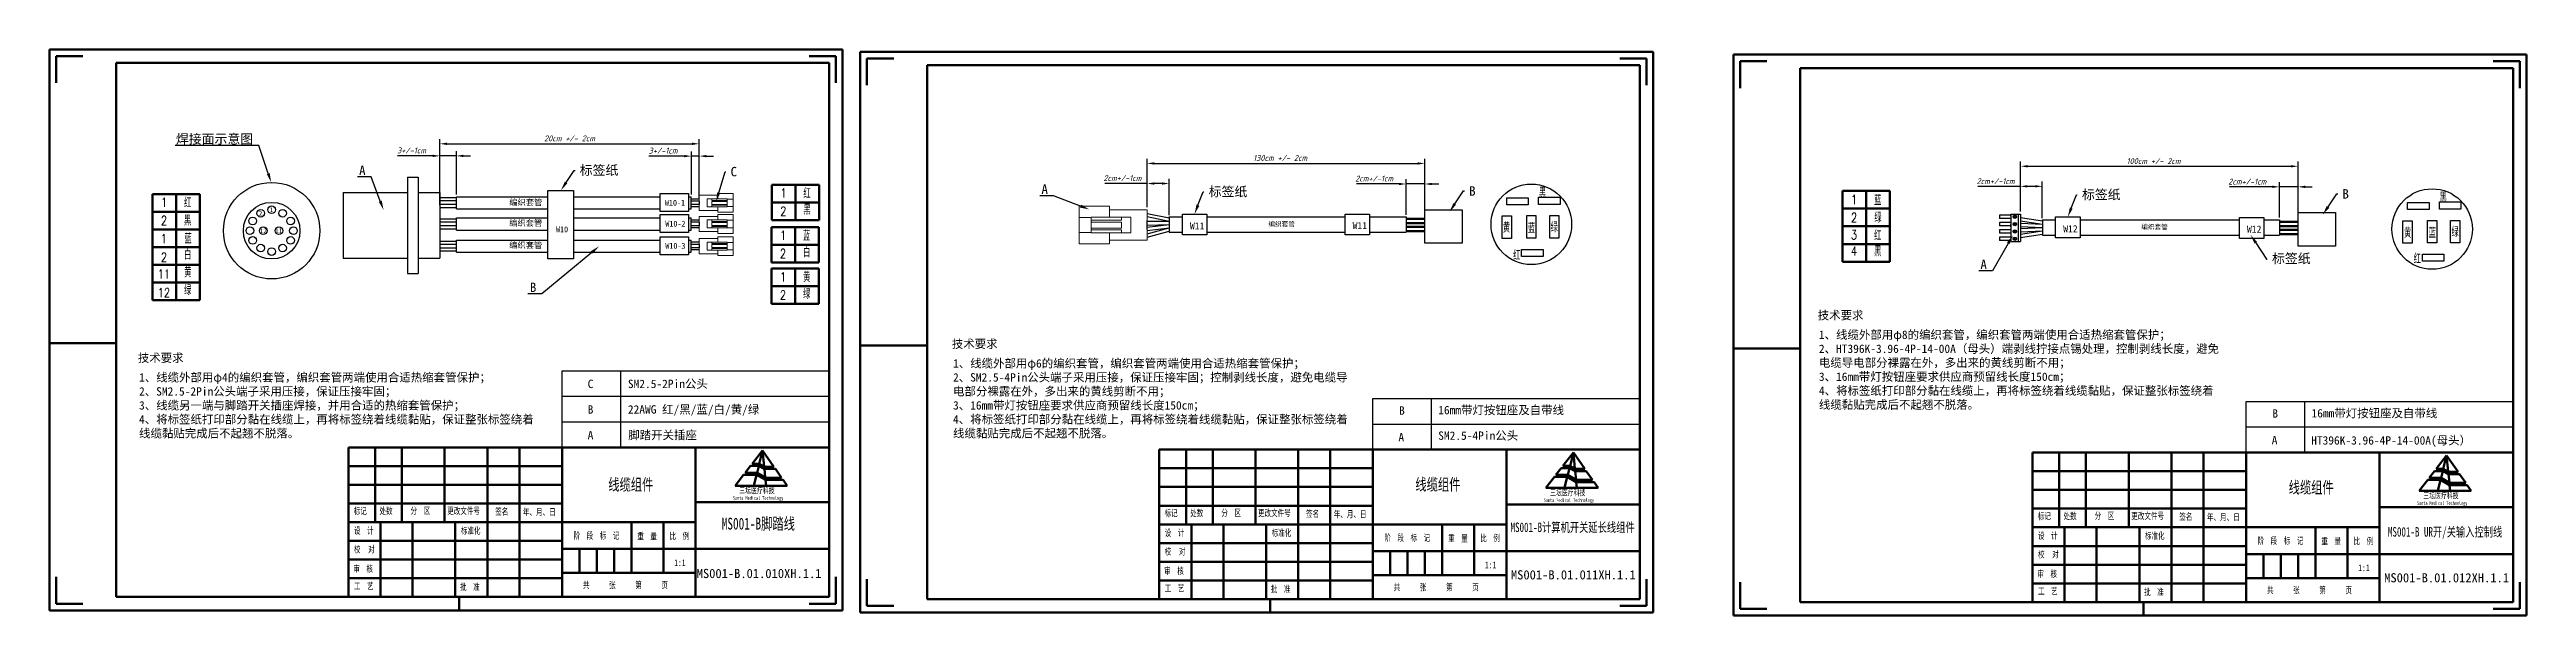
# Model space of a CAD drawing. Header units: millimetres. Extents: x 15931 to 18096, y 1463 to 3040.
# Drawn here: x 17040 to 18089, y 2531 to 2771 of the extents above; entities that cross this region are included whole.
import ezdxf
from ezdxf import colors
from ezdxf.entities.mleader import LeaderData, LeaderLine
from ezdxf.enums import TextEntityAlignment as Align
from ezdxf.math import Vec2, Vec3

# ---------------------------------------------------------------- set-up
doc = ezdxf.new("R2010")
doc.units = ezdxf.units.MM
doc.layers.add('7标注层', color=4, linetype='Continuous')
doc.layers.add('dim', color=82, linetype='Continuous', lineweight=9)
doc.layers.add('总内框线', color=7, linetype='Continuous', lineweight=50)
doc.styles.add('GB', font='gbeitc.shx', dxfattribs={"bigfont": 'gbcbig.shx'})
doc.styles.add('SLDTEXTSTYLE1', font='TXT', dxfattribs={"width": 0.7})
doc.styles.get("Standard").update_dxf_attribs({"font": 'simfang.ttf'})
doc.styles.add('TXT08', font='txt.shx', dxfattribs={"width": 0.8, "bigfont": 'gbcbig.shx'})
doc.styles.add('宋体', font='')
doc.styles.get('宋体').set_extended_font_data('SimSun')
doc.dimstyles.new('GB', dxfattribs={"dimtxt": 2.5, "dimasz": 3, "dimexe": 2, "dimexo": 1, "dimgap": 1, "dimtad": 1, "dimtoh": 1, "dimdsep": 46, "dimtxsty": 'GB', "dimcen": 2.5, "dimclrd": 1, "dimclre": 3, "dimclrt": 6, "dimadec": 0, "dimazin": 0, "dimtfac": 1, "dimtmove": 0, "dimatfit": 3, "dimfxl": 4, "dimarcsym": 0})

msp = doc.modelspace()

# ---------------------------------------------------------------- texts
at = {"layer": 'dim', "color": 6, "style": 'TXT08', "width": 0.8}
for s, height, p in [('1', 3.853, (17088.465, 2706.209)), ('红', 3.853, (17098.422, 2706.415)), ('1', 3.853, (17350.698, 2710.137)), ('红', 3.853, (17360.656, 2710.343)), ('黑', 3.853, (17672.047, 2710.521)), ('1', 3.853, (17804.012, 2707.436)), ('蓝', 3.853, (17814.044, 2707.436)), ('黑', 3.853, (18053.475, 2708.515)), ('2', 3.853, (17088.413, 2698.533)), ('黑', 3.853, (17098.417, 2698.689)), ('2', 3.853, (17350.646, 2702.461)), ('黑', 3.853, (17360.679, 2703.299)), ('黄', 3.853, (17656.855, 2695.785)), ('蓝', 3.853, (17667.388, 2695.609)), ('绿', 3.853, (17677.064, 2695.958)), ('2', 3.853, (17804.008, 2699.81)), ('绿', 3.853, (17814.133, 2700.068)), ('黄', 3.853, (18038.388, 2693.617)), ('蓝', 3.853, (18048.816, 2693.604)), ('绿', 3.853, (18058.491, 2693.952)), ('2', 3.853, (17088.368, 2682.973)), ('1', 3.853, (17088.346, 2690.872)), ('蓝', 3.853, (17098.621, 2691.192)), ('白', 3.853, (17098.445, 2684.371)), ('2', 3.853, (17350.465, 2684.556)), ('1', 3.853, (17350.517, 2692.231)), ('蓝', 3.853, (17360.475, 2692.437)), ('白', 3.853, (17360.498, 2685.393)), ('红', 3.853, (17661.181, 2684.117)), ('3', 3.853, (17803.964, 2692.483)), ('4', 3.853, (17803.964, 2685.661)), ('红', 3.853, (17813.996, 2692.483)), ('黑', 3.853, (17813.996, 2685.661)), ('11', 3.8535, (17088.346, 2675.872)), ('黄', 3.853, (17098.445, 2676.871)), ('1', 3.853, (17350.562, 2674.668)), ('黄', 3.853, (17360.52, 2674.874)), ('红', 3.853, (18042.453, 2682.643)), ('12', 3.8535, (17088.368, 2667.973)), ('绿', 3.853, (17098.445, 2669.371)), ('2', 3.853, (17350.51, 2666.992)), ('绿', 3.853, (17360.543, 2667.83))]:
    msp.add_text(s, height=height, dxfattribs=at).set_placement(p, align=Align.MIDDLE)
at = {"layer": 'dim', "color": 6, "style": '宋体'}
for s, p in [('2', (17129.221, 2701.537)), ('1', (17133.978, 2703.082)), ('12', (17130.477, 2694.202)), ('11', (17137.026, 2694.232))]:
    msp.add_text(s, height=2, dxfattribs=at).set_placement(p, align=Align.MIDDLE)
at = {"layer": '总内框线', "color": 6, "attachment_point": 1}
for s, insert, char_height, width, style in [('{\\fSimSun|b0|i0|c134|p2;编织套管}', (17234.588, 2707.502), 2.5, 47.30749, 'GB'), ('{\\fSimSun|b0|i0|c134|p54;W10-1}', (17300.499, 2707.286), 2.5, 47.30749, 'GB'), ('{\\fSimSun|b0|i0|c134|p2;编织套管}', (17234.553, 2698.726), 2.5, 47.30749, 'GB'), ('{\\fSimSun|b0|i0|c134|p54;W10}', (17254.388, 2696.04), 2.5, 47.30749, 'GB'), ('{\\fSimSun|b0|i0|c134|p54;W10-2}', (17300.666, 2698.447), 2.5, 47.30749, 'GB'), ('W11', (17522.792, 2697.782), 3, 132.12967, '宋体'), ('编织套管', (17556.023, 2698.048), 2, 132.12967, '宋体'), ('W11', (17591.672, 2697.881), 3, 132.12967, '宋体'), ('W12', (17892.55, 2696.536), 3, 132.12967, '宋体'), ('编织套管', (17925.613, 2696.848), 2, 132.12967, '宋体'), ('W12', (17970.35, 2696.381), 3, 132.12967, '宋体'), ('{\\fSimSun|b0|i0|c134|p2;编织套管}', (17234.553, 2689.347), 2.5, 47.30749, 'GB'), ('{\\fSimSun|b0|i0|c134|p54;W10-3}', (17300.666, 2689.067), 2.5, 47.30749, 'GB'), ('{\\fSimSun|b0|i0|c134|p2;技术要求}', (17788.594, 2660.194), 3.55114, 132.12967, 'GB'), ('{\\fSimSun|b0|i0|c134|p2;技术要求}', (17421.967, 2648.076), 3.55114, 132.12967, 'GB'), ('{\\fSimSun|b0|i0|c134|p54;1、线缆外部用φ8的编织套管，编织套管两端使用合适热缩套管保护；\\P2、HT396K-3.96-4P-14-00A（母头）端剥线拧接点锡处理，控制剥线长度，避免电缆导电部分裸露在外，多出来的黄线剪断不用；\\P3、16mm带灯按钮座要求供应商预留线长度150cm；\\P4、将标签纸打印部分黏在线缆上，再将标签绕着线缆黏贴，保证整张标签绕着线缆黏贴完成后不起翘不脱落。}', (17789.107, 2651.955), 3.55114, 169.10438, 'GB'), ('{\\fSimSun|b0|i0|c134|p2;技术要求}', (17077.31, 2642.139), 3.55114, 132.12967, 'GB'), ('{\\fSimSun|b0|i0|c134|p2;1、线缆外部用φ4的编织套管，编织套管两端使用合适热缩套管保护；\\P2、\\fSimSun|b0|i0|c134|p54;SM2.5-2Pin公头\\fSimSun|b0|i0|c134|p2;端子采用压接，保证压接牢固；\\P3、线缆另一端与脚踏开关插座焊接，并用合适的热缩套管保护；\\P4、将标签纸打印部分黏在线缆上，再将标签绕着线缆黏贴，保证整张标签绕着线缆黏贴完成后不起翘不脱落。}', (17077.822, 2633.899), 3.55114, 169.10438, 'GB'), ('{\\fSimSun|b0|i0|c134|p54;1、线缆外部用φ6的编织套管，编织套管两端使用合适热缩套管保护；\\P2、SM2.5-4Pin公头\\fSimSun|b0|i0|c134|p2;端子采用压接，保证压接牢固；\\fSimSun|b0|i0|c134|p54;控制剥线长度，避免电缆导电部分裸露在外，多出来的黄线剪断不用；\\P3、16mm带灯按钮座要求供应商预留线长度150cm；\\P4、将标签纸打印部分黏在线缆上，再将标签绕着线缆黏贴，保证整张标签绕着线缆黏贴完成后不起翘不脱落。}', (17422.48, 2639.836), 3.551136, 169.10438, 'GB'), ('{\\fSimSun|b0|i0|c134|p2;C}', (17267.78, 2631.167), 3.55114, 8.0267, 'GB'), ('{\\fSimSun|b0|i0|c134|p54;SM2.5-2Pin公头}', (17284.812, 2631.173), 3.55114, 47.30749, 'GB'), ('{\\fSimSun|b0|i0|c134|p2;B}', (17267.78, 2620.339), 3.55114, 8.0267, 'GB'), ('{\\fSimSun|b0|i0|c134|p54;22AWG 红/黑/蓝/白/黄/绿}', (17284.812, 2620.346), 3.55114, 62.06551, 'GB'), ('{\\fSimSun|b0|i0|c134|p2;B}', (17611.336, 2619.894), 3.55114, 8.0267, 'GB'), ('{\\fSimSun|b0|i0|c134|p2;16mm带灯按钮座及自带线}', (17627.921, 2620.085), 3.55114, 62.64258, 'GB'), ('{\\fSimSun|b0|i0|c134|p2;B}', (17981.093, 2618.648), 3.55114, 8.0267, 'GB'), ('{\\fSimSun|b0|i0|c134|p2;16mm带灯按钮座及自带线}', (17997.678, 2618.742), 3.55114, 62.62306, 'GB'), ('{\\fSimSun|b0|i0|c134|p2;A}', (17267.779, 2609.506), 3.55114, 8.0267, 'GB'), ('{\\fSimSun|b0|i0|c134|p2;脚踏开关插座}', (17284.958, 2609.49), 3.55114, 63.7196, 'GB'), ('{\\fSimSun|b0|i0|c134|p2;A}', (17611.078, 2608.592), 3.55114, 8.0267, 'GB'), ('{\\fSimSun|b0|i0|c134|p54;SM2.5-4Pin公头}', (17627.921, 2609.257), 3.55114, 47.30749, 'GB'), ('{\\fSimSun|b0|i0|c134|p2;A}', (17980.835, 2607.347), 3.55114, 8.0267, 'GB'), ('{\\fSimSun|b0|i0|c134|p54;HT396K-3.96-4P-14-00A(母头）}', (17997.54, 2607.246), 3.55114, 74.40763, 'GB'), ('{\\fSimSun|b0|i0|c134|p2;线缆组件}', (17276.5, 2589.256), 5, 94.62992, 'SLDTEXTSTYLE1'), ('{\\fSimSun|b0|i0|c134|p2;线缆组件}', (17618.233, 2589.321), 5, 94.62992, 'SLDTEXTSTYLE1'), ('{\\fSimSun|b0|i0|c134|p2;线缆组件}', (17987.991, 2588.075), 5, 94.62992, 'SLDTEXTSTYLE1'), ('{\\fSimSun|b0|i0|c134|p2;标记}', (17168.737, 2576.981), 2.82588, 105.14436, 'SLDTEXTSTYLE1'), ('{\\fSimSun|b0|i0|c134|p2;处数}', (17179.612, 2576.998), 2.82588, 105.14436, 'SLDTEXTSTYLE1'), ('{\\fSimSun|b0|i0|c134|p2;分\u3000区}', (17192.793, 2577.138), 2.82588, 105.14436, 'SLDTEXTSTYLE1'), ('{\\fSimSun|b0|i0|c134|p2;更改文件号}', (17208.318, 2577.076), 2.82588, 105.14436, 'SLDTEXTSTYLE1'), ('{\\fSimSun|b0|i0|c134|p2;签名}', (17228.647, 2576.784), 2.82588, 105.14436, 'SLDTEXTSTYLE1'), ('{\\fSimSun|b0|i0|c134|p2;年、月、日}', (17240.397, 2576.565), 2.82588, 105.14436, 'SLDTEXTSTYLE1'), ('{\\fSimSun|b0|i0|c134|p54;MS001-B脚踏线}', (17324.549, 2572.731), 5, 94.62992, 'SLDTEXTSTYLE1'), ('{\\fSimSun|b0|i0|c134|p2;标记}', (17512.036, 2576.067), 2.82588, 105.14436, 'SLDTEXTSTYLE1'), ('{\\fSimSun|b0|i0|c134|p2;处数}', (17522.911, 2576.084), 2.82588, 105.14436, 'SLDTEXTSTYLE1'), ('{\\fSimSun|b0|i0|c134|p2;分\u3000区}', (17536.092, 2576.224), 2.82588, 105.14436, 'SLDTEXTSTYLE1'), ('{\\fSimSun|b0|i0|c134|p2;更改文件号}', (17551.617, 2576.162), 2.82588, 105.14436, 'SLDTEXTSTYLE1'), ('{\\fSimSun|b0|i0|c134|p2;签名}', (17571.946, 2575.871), 2.82588, 105.14436, 'SLDTEXTSTYLE1'), ('{\\fSimSun|b0|i0|c134|p2;年、月、日}', (17583.696, 2575.652), 2.82588, 105.14436, 'SLDTEXTSTYLE1'), ('{\\fSimSun|b0|i0|c134|p54;MS001-B\\fSimSun|b0|i0|c134|p2;计算机开关延长线组件}', (17658.548, 2570.685), 4, 75.70394, 'SLDTEXTSTYLE1'), ('{\\fSimSun|b0|i0|c134|p2;标记}', (17881.793, 2574.822), 2.82588, 105.14436, 'SLDTEXTSTYLE1'), ('{\\fSimSun|b0|i0|c134|p2;处数}', (17892.668, 2574.838), 2.82588, 105.14436, 'SLDTEXTSTYLE1'), ('{\\fSimSun|b0|i0|c134|p2;分\u3000区}', (17905.849, 2574.979), 2.82588, 105.14436, 'SLDTEXTSTYLE1'), ('{\\fSimSun|b0|i0|c134|p2;更改文件号}', (17921.374, 2574.917), 2.82588, 105.14436, 'SLDTEXTSTYLE1'), ('{\\fSimSun|b0|i0|c134|p2;签名}', (17941.703, 2574.625), 2.82588, 105.14436, 'SLDTEXTSTYLE1'), ('{\\fSimSun|b0|i0|c134|p2;年、月、日}', (17953.453, 2574.406), 2.82588, 105.14436, 'SLDTEXTSTYLE1'), ('{\\fSimSun|b0|i0|c134|p2;校  对}', (17168.804, 2560.771), 2.82588, 105.14436, 'SLDTEXTSTYLE1'), ('{\\fSimSun|b0|i0|c134|p2;设\u3000计}', (17168.804, 2568.684), 2.82588, 105.14436, 'SLDTEXTSTYLE1'), ('{\\fSimSun|b0|i0|c134|p2;标准化}', (17214.102, 2568.667), 2.82588, 105.14436, 'SLDTEXTSTYLE1'), ('{\\fSimSun|b0|i0|c134|p2;阶\u3000段\u3000标\u3000记}', (17261.82, 2566.595), 2.82588, 105.14436, 'SLDTEXTSTYLE1'), ('{\\fSimSun|b0|i0|c134|p2;重\u3000量}', (17288.816, 2566.337), 2.82588, 105.14436, 'SLDTEXTSTYLE1'), ('{\\fSimSun|b0|i0|c134|p2;比\u3000例}', (17302.439, 2566.416), 2.82588, 105.14436, 'SLDTEXTSTYLE1'), ('{\\fSimSun|b0|i0|c134|p2;校  对}', (17512.103, 2559.857), 2.82588, 105.14436, 'SLDTEXTSTYLE1'), ('{\\fSimSun|b0|i0|c134|p2;设\u3000计}', (17512.103, 2567.77), 2.82588, 105.14436, 'SLDTEXTSTYLE1'), ('{\\fSimSun|b0|i0|c134|p2;标准化}', (17557.401, 2567.753), 2.82588, 105.14436, 'SLDTEXTSTYLE1'), ('{\\fSimSun|b0|i0|c134|p2;阶\u3000段\u3000标\u3000记}', (17605.119, 2565.681), 2.82588, 105.14436, 'SLDTEXTSTYLE1'), ('{\\fSimSun|b0|i0|c134|p2;重\u3000量}', (17632.115, 2565.423), 2.82588, 105.14436, 'SLDTEXTSTYLE1'), ('{\\fSimSun|b0|i0|c134|p2;比\u3000例}', (17645.738, 2565.502), 2.82588, 105.14436, 'SLDTEXTSTYLE1'), ('{\\fSimSun|b0|i0|c134|p2;校  对}', (17881.86, 2558.612), 2.82588, 105.14436, 'SLDTEXTSTYLE1'), ('{\\fSimSun|b0|i0|c134|p2;设\u3000计}', (17881.86, 2566.524), 2.82588, 105.14436, 'SLDTEXTSTYLE1'), ('{\\fSimSun|b0|i0|c134|p2;标准化}', (17927.158, 2566.508), 2.82588, 105.14436, 'SLDTEXTSTYLE1'), ('{\\fSimSun|b0|i0|c134|p2;阶\u3000段\u3000标\u3000记}', (17974.876, 2564.436), 2.82588, 105.14436, 'SLDTEXTSTYLE1'), ('{\\fSimSun|b0|i0|c134|p2;重\u3000量}', (18001.872, 2564.178), 2.82588, 105.14436, 'SLDTEXTSTYLE1'), ('{\\fSimSun|b0|i0|c134|p2;比\u3000例}', (18015.495, 2564.256), 2.82588, 105.14436, 'SLDTEXTSTYLE1'), ('{\\fSimSun|b0|i0|c134|p54;MS001-B UR开/关输入控制线}', (18030.054, 2568.755), 4, 75.70394, 'SLDTEXTSTYLE1'), ('{\\fSimSun|b0|i0|c134|p2;审\u3000核}', (17168.574, 2552.555), 2.82588, 105.14436, 'SLDTEXTSTYLE1'), ('{\\fSimSun|b0|i0|c134|p2;1:1}', (17304.402, 2555.112), 2.82588, 105.14436, 'SLDTEXTSTYLE1'), ('{\\fSimSun|b0|i0|c134|p54;\\W1;MS001-B.01.010XH.1.1}', (17313.941, 2551.081), 3.88422, 60.21792, 'SLDTEXTSTYLE1'), ('{\\fSimSun|b0|i0|c134|p2;审\u3000核}', (17511.873, 2551.641), 2.82588, 105.14436, 'SLDTEXTSTYLE1'), ('{\\fSimSun|b0|i0|c134|p2;1:1}', (17647.701, 2554.198), 2.82588, 105.14436, 'SLDTEXTSTYLE1'), ('{\\fSimSun|b0|i0|c134|p54;\\W1;MS001-B.01.011XH.1.1}', (17658.706, 2550.507), 3.88422, 60.21792, 'SLDTEXTSTYLE1'), ('{\\fSimSun|b0|i0|c134|p2;审\u3000核}', (17881.63, 2550.396), 2.82588, 105.14436, 'SLDTEXTSTYLE1'), ('{\\fSimSun|b0|i0|c134|p2;1:1}', (18017.458, 2552.953), 2.82588, 105.14436, 'SLDTEXTSTYLE1'), ('{\\fSimSun|b0|i0|c134|p54;\\W1;MS001-B.01.012XH.1.1}', (18028.463, 2549.262), 3.88422, 60.21792, 'SLDTEXTSTYLE1'), ('{\\fSimSun|b0|i0|c134|p2;工\u3000艺}', (17168.804, 2545.223), 2.82588, 105.14436, 'SLDTEXTSTYLE1'), ('{\\fSimSun|b0|i0|c134|p2;批\u3000准}', (17213.756, 2544.864), 2.82588, 105.14436, 'SLDTEXTSTYLE1'), ('{\\fSimSun|b0|i0|c134|p2;共\u3000\u3000\u3000张\u3000\u3000\u3000第\u3000\u3000\u3000页}', (17265.769, 2545.655), 2.82588, 105.14436, 'SLDTEXTSTYLE1'), ('{\\fSimSun|b0|i0|c134|p2;工\u3000艺}', (17512.103, 2544.309), 2.82588, 105.14436, 'SLDTEXTSTYLE1'), ('{\\fSimSun|b0|i0|c134|p2;批\u3000准}', (17557.055, 2543.95), 2.82588, 105.14436, 'SLDTEXTSTYLE1'), ('{\\fSimSun|b0|i0|c134|p2;共\u3000\u3000\u3000张\u3000\u3000\u3000第\u3000\u3000\u3000页}', (17609.068, 2544.742), 2.82588, 105.14436, 'SLDTEXTSTYLE1'), ('{\\fSimSun|b0|i0|c134|p2;工\u3000艺}', (17881.86, 2543.064), 2.82588, 105.14436, 'SLDTEXTSTYLE1'), ('{\\fSimSun|b0|i0|c134|p2;批\u3000准}', (17926.812, 2542.705), 2.82588, 105.14436, 'SLDTEXTSTYLE1'), ('{\\fSimSun|b0|i0|c134|p2;共\u3000\u3000\u3000张\u3000\u3000\u3000第\u3000\u3000\u3000页}', (17978.825, 2543.496), 2.82588, 105.14436, 'SLDTEXTSTYLE1')]:
    msp.add_mtext(s, dxfattribs=dict(at, insert=insert, char_height=char_height, width=width, style=style))
at = {"layer": '总内框线', "color": 5, "char_height": 1.55649, "attachment_point": 1, "style": 'SLDTEXTSTYLE1'}
for insert in [(17329.276, 2581.879), (17672.575, 2580.965), (18042.332, 2579.72)]:
    msp.add_mtext('Santa Medical Technology', dxfattribs=dict(at, insert=insert))
at = {"layer": '总内框线', "color": 5, "char_height": 2.54329, "width": 94.62992, "attachment_point": 1, "style": 'SLDTEXTSTYLE1'}
for insert in [(17331.973, 2585.581), (17675.272, 2584.668), (18045.029, 2583.422)]:
    msp.add_mtext('{\\fSimSun|b0|i0|c134|p2;三坛医疗科技}', dxfattribs=dict(at, insert=insert))

# ---------------------------------------------------------------- blocks, each defined once
blk = doc.blocks.new('*D391')
at = {"color": 3, "lineweight": -2, "transparency": 16777216}
for p, q in [((17205.2, 2705.1), (17205.2, 2733)), ((17315, 2707.5), (17315, 2733))]:
    blk.add_line(p, q, dxfattribs=at)
at = {"color": 1, "lineweight": -2, "transparency": 16777216}
blk.add_line((17208.2, 2731), (17312, 2731), dxfattribs=at)
at = {"color": 1, "transparency": 16777216}
for points in [[(17208.2, 2731.5), (17208.2, 2730.5), (17205.2, 2731)], [(17312, 2731.5), (17312, 2730.5), (17315, 2731)]]:
    blk.add_solid(points, dxfattribs=at)
at = {"layer": 'Defpoints', "color": 0, "transparency": 16777216}
for p in [(17315, 2731), (17315, 2706.5), (17205.2, 2704.1)]:
    blk.add_point(p, dxfattribs=at)
at = {"color": 6, "transparency": 16777216, "insert": (17260.1, 2733.3), "char_height": 2.5, "attachment_point": 5, "style": 'GB'}
blk.add_mtext('20cm +/- 2cm', dxfattribs=at)
blk = doc.blocks.new('*D351')
at = {"layer": '7标注层', "color": 3, "lineweight": -2, "transparency": 16777216}
for p, q in [((17205.2, 2706.1), (17205.2, 2727.9)), ((17212.2, 2709.6), (17212.2, 2727.9))]:
    blk.add_line(p, q, dxfattribs=at)
at = {"layer": '7标注层', "color": 1, "lineweight": -2, "transparency": 16777216}
for p, q in [((17202.2, 2725.9), (17187.2, 2725.9)), ((17212.2, 2725.9), (17205.2, 2725.9)), ((17215.2, 2725.9), (17218.2, 2725.9))]:
    blk.add_line(p, q, dxfattribs=at)
at = {"layer": '7标注层', "color": 1, "transparency": 16777216}
for points in [[(17202.2, 2726.4), (17202.2, 2725.4), (17205.2, 2725.9)], [(17215.2, 2726.4), (17215.2, 2725.4), (17212.2, 2725.9)]]:
    blk.add_solid(points, dxfattribs=at)
at = {"layer": 'Defpoints', "color": 0, "transparency": 16777216}
for p in [(17212.2, 2725.9), (17212.2, 2708.6), (17205.2, 2705.1)]:
    blk.add_point(p, dxfattribs=at)
at = {"layer": '7标注层', "color": 6, "transparency": 16777216, "insert": (17193.2, 2728.2), "char_height": 2.5, "attachment_point": 5, "style": 'GB'}
blk.add_mtext('3+/-1cm', dxfattribs=at)
blk = doc.blocks.new('*D352')
at = {"layer": '7标注层', "color": 3, "lineweight": -2, "transparency": 16777216}
for p, q in [((17311.7, 2709.6), (17311.7, 2727.8)), ((17315, 2710.2), (17315, 2727.8))]:
    blk.add_line(p, q, dxfattribs=at)
at = {"layer": '7标注层', "color": 1, "lineweight": -2, "transparency": 16777216}
for p, q in [((17308.7, 2725.8), (17293.7, 2725.8)), ((17315, 2725.8), (17311.7, 2725.8)), ((17318, 2725.8), (17321, 2725.8))]:
    blk.add_line(p, q, dxfattribs=at)
at = {"layer": '7标注层', "color": 1, "transparency": 16777216}
for points in [[(17308.7, 2726.3), (17308.7, 2725.3), (17311.7, 2725.8)], [(17318, 2726.3), (17318, 2725.3), (17315, 2725.8)]]:
    blk.add_solid(points, dxfattribs=at)
at = {"layer": 'Defpoints', "color": 0, "transparency": 16777216}
for p in [(17311.7, 2725.8), (17311.7, 2708.6), (17315, 2709.2)]:
    blk.add_point(p, dxfattribs=at)
at = {"layer": '7标注层', "color": 6, "transparency": 16777216, "insert": (17299.7, 2728.1), "char_height": 2.5, "attachment_point": 5, "style": 'GB'}
blk.add_mtext('3+/-1cm', dxfattribs=at)
blk = doc.blocks.new('*D354')
at = {"color": 3, "lineweight": -2, "transparency": 16777216}
for p, q in [((17504.7, 2704.2), (17504.7, 2724.7)), ((17622.2, 2701.2), (17622.2, 2724.7))]:
    blk.add_line(p, q, dxfattribs=at)
at = {"color": 1, "lineweight": -2, "transparency": 16777216}
blk.add_line((17507.7, 2722.7), (17619.2, 2722.7), dxfattribs=at)
at = {"color": 1, "transparency": 16777216}
for points in [[(17507.7, 2723.2), (17507.7, 2722.2), (17504.7, 2722.7)], [(17619.2, 2723.2), (17619.2, 2722.2), (17622.2, 2722.7)]]:
    blk.add_solid(points, dxfattribs=at)
at = {"layer": 'Defpoints', "color": 0, "transparency": 16777216}
for p in [(17622.2, 2722.7), (17504.7, 2703.2), (17622.2, 2700.2)]:
    blk.add_point(p, dxfattribs=at)
at = {"color": 6, "transparency": 16777216, "insert": (17561, 2725), "char_height": 2.5, "attachment_point": 5, "style": 'GB'}
blk.add_mtext('130cm +/- 2cm', dxfattribs=at)
blk = doc.blocks.new('*D355')
at = {"layer": '7标注层', "color": 1, "lineweight": -2, "transparency": 16777216}
for p, q in [((17611.3, 2714), (17593.3, 2714)), ((17622.2, 2714), (17614.3, 2714)), ((17625.2, 2714), (17628.2, 2714))]:
    blk.add_line(p, q, dxfattribs=at)
at = {"layer": '7标注层', "color": 3, "lineweight": -2, "transparency": 16777216}
for p, q in [((17614.3, 2701), (17614.3, 2716)), ((17622.2, 2701.2), (17622.2, 2716))]:
    blk.add_line(p, q, dxfattribs=at)
at = {"layer": '7标注层', "color": 1, "transparency": 16777216}
for points in [[(17611.3, 2714.5), (17611.3, 2713.5), (17614.3, 2714)], [(17625.2, 2714.5), (17625.2, 2713.5), (17622.2, 2714)]]:
    blk.add_solid(points, dxfattribs=at)
at = {"layer": 'Defpoints', "color": 0, "transparency": 16777216}
for p in [(17622.2, 2714), (17614.3, 2700), (17622.2, 2700.2)]:
    blk.add_point(p, dxfattribs=at)
at = {"layer": '7标注层', "color": 6, "transparency": 16777216, "insert": (17600.8, 2716.3), "char_height": 2.5, "attachment_point": 5, "style": 'GB'}
blk.add_mtext('2cm+/-1cm', dxfattribs=at)
blk = doc.blocks.new('*D356')
at = {"layer": '7标注层', "color": 1, "lineweight": -2, "transparency": 16777216}
for p, q in [((17504.7, 2714.2), (17486.7, 2714.2)), ((17511, 2714.2), (17507.7, 2714.2))]:
    blk.add_line(p, q, dxfattribs=at)
at = {"layer": '7标注层', "color": 3, "lineweight": -2, "transparency": 16777216}
for p, q in [((17504.7, 2704.2), (17504.7, 2716.2)), ((17514, 2700.8), (17514, 2716.2))]:
    blk.add_line(p, q, dxfattribs=at)
at = {"layer": '7标注层', "color": 1, "transparency": 16777216}
for points in [[(17507.7, 2714.7), (17507.7, 2713.7), (17504.7, 2714.2)], [(17511, 2714.7), (17511, 2713.7), (17514, 2714.2)]]:
    blk.add_solid(points, dxfattribs=at)
at = {"layer": 'Defpoints', "color": 0, "transparency": 16777216}
for p in [(17504.7, 2714.2), (17504.7, 2703.2), (17514, 2699.8)]:
    blk.add_point(p, dxfattribs=at)
at = {"layer": '7标注层', "color": 6, "transparency": 16777216, "insert": (17494.2, 2716.5), "char_height": 2.5, "attachment_point": 5, "style": 'GB'}
blk.add_mtext('2cm+/-1cm', dxfattribs=at)
blk = doc.blocks.new('*D357')
at = {"color": 3, "lineweight": -2, "transparency": 16777216}
for p, q in [((17874.5, 2703), (17874.5, 2723.5)), ((17992, 2700), (17992, 2723.5))]:
    blk.add_line(p, q, dxfattribs=at)
at = {"color": 1, "lineweight": -2, "transparency": 16777216}
blk.add_line((17877.5, 2721.5), (17989, 2721.5), dxfattribs=at)
at = {"color": 1, "transparency": 16777216}
for points in [[(17877.5, 2722), (17877.5, 2721), (17874.5, 2721.5)], [(17989, 2722), (17989, 2721), (17992, 2721.5)]]:
    blk.add_solid(points, dxfattribs=at)
at = {"layer": 'Defpoints', "color": 0, "transparency": 16777216}
for p in [(17992, 2721.5), (17874.5, 2702), (17992, 2699)]:
    blk.add_point(p, dxfattribs=at)
at = {"color": 6, "transparency": 16777216, "insert": (17930.8, 2723.7), "char_height": 2.5, "attachment_point": 5, "style": 'GB'}
blk.add_mtext('100cm +/- 2cm', dxfattribs=at)
blk = doc.blocks.new('*D358')
at = {"layer": '7标注层', "color": 1, "lineweight": -2, "transparency": 16777216}
for p, q in [((17981.1, 2712.8), (17963, 2712.8)), ((17992, 2712.8), (17984.1, 2712.8)), ((17995, 2712.8), (17998, 2712.8))]:
    blk.add_line(p, q, dxfattribs=at)
at = {"layer": '7标注层', "color": 3, "lineweight": -2, "transparency": 16777216}
for p, q in [((17984.1, 2699.8), (17984.1, 2714.8)), ((17992, 2700), (17992, 2714.8))]:
    blk.add_line(p, q, dxfattribs=at)
at = {"layer": '7标注层', "color": 1, "transparency": 16777216}
for points in [[(17981.1, 2713.3), (17981.1, 2712.3), (17984.1, 2712.8)], [(17995, 2713.3), (17995, 2712.3), (17992, 2712.8)]]:
    blk.add_solid(points, dxfattribs=at)
at = {"layer": 'Defpoints', "color": 0, "transparency": 16777216}
for p in [(17992, 2712.8), (17984.1, 2698.8), (17992, 2699)]:
    blk.add_point(p, dxfattribs=at)
at = {"layer": '7标注层', "color": 6, "transparency": 16777216, "insert": (17970.5, 2715), "char_height": 2.5, "attachment_point": 5, "style": 'GB'}
blk.add_mtext('2cm+/-1cm', dxfattribs=at)
blk = doc.blocks.new('*D359')
at = {"layer": '7标注层', "color": 1, "lineweight": -2, "transparency": 16777216}
for p, q in [((17874.4, 2713), (17856.4, 2713)), ((17880.7, 2713), (17877.4, 2713))]:
    blk.add_line(p, q, dxfattribs=at)
at = {"layer": '7标注层', "color": 3, "lineweight": -2, "transparency": 16777216}
for p, q in [((17874.4, 2702.3), (17874.4, 2715)), ((17883.7, 2699.6), (17883.7, 2715))]:
    blk.add_line(p, q, dxfattribs=at)
at = {"layer": '7标注层', "color": 1, "transparency": 16777216}
for points in [[(17877.4, 2713.5), (17877.4, 2712.5), (17874.4, 2713)], [(17880.7, 2713.5), (17880.7, 2712.5), (17883.7, 2713)]]:
    blk.add_solid(points, dxfattribs=at)
at = {"layer": 'Defpoints', "color": 0, "transparency": 16777216}
for p in [(17874.4, 2713), (17874.4, 2701.3), (17883.7, 2698.6)]:
    blk.add_point(p, dxfattribs=at)
at = {"layer": '7标注层', "color": 6, "transparency": 16777216, "insert": (17863.9, 2715.2), "char_height": 2.5, "attachment_point": 5, "style": 'GB'}
blk.add_mtext('2cm+/-1cm', dxfattribs=at)

# ---------------------------------------------------------------- dimensions: what is measured, and where the dimension line sits
dim = msp.add_linear_dim(base=(17314.956, 2731.046), p1=(17205.174, 2704.084), p2=(17314.956, 2706.461), text='20cm +/- 2cm', dimstyle='GB', override={"dimscale": 0, "dimtix": 0, "dimtofl": 1, "dimtmove": 0, "dimatfit": 3})
dim.commit()
dim.dimension.update_dxf_attribs({"geometry": '*D391', "text_midpoint": (17260.065, 2731.046), "dimtype": 128})
for base, p1, p2, text, picture, middle in [((17622.233, 2722.723), (17504.71, 2703.208), (17622.233, 2700.2), '130cm +/- 2cm', '*D354', (17561.01, 2722.723)), ((17991.99, 2721.478), (17874.467, 2701.962), (17991.99, 2698.954), '100cm +/- 2cm', '*D357', (17930.767, 2721.478))]:
    dim = msp.add_linear_dim(base=base, p1=p1, p2=p2, text=text, dimstyle='GB')
    dim.commit()
    dim.dimension.update_dxf_attribs({"geometry": picture, "text_midpoint": middle, "dimtype": 160})
at = {"layer": '7标注层'}
for base, p1, p2, text, picture, middle in [((17212.246, 2725.907), (17205.174, 2705.084), (17212.246, 2708.581), '3+/-1cm', '*D351', (17193.2, 2725.907)), ((17504.71, 2714.244), (17513.98, 2699.841), (17504.71, 2703.208), '2cm+/-1cm', '*D356', (17494.174, 2714.244)), ((17622.233, 2714.012), (17614.314, 2700.035), (17622.233, 2700.2), '2cm+/-1cm', '*D355', (17600.778, 2714.012)), ((17874.435, 2712.999), (17883.737, 2698.595), (17874.435, 2701.255), '2cm+/-1cm', '*D359', (17863.924, 2712.999)), ((17991.99, 2712.767), (17984.071, 2698.79), (17991.99, 2698.954), '2cm+/-1cm', '*D358', (17970.535, 2712.767))]:
    dim = msp.add_linear_dim(base=base, p1=p1, p2=p2, text=text, dimstyle='GB', dxfattribs=at)
    dim.commit()
    dim.dimension.update_dxf_attribs({"geometry": picture, "text_midpoint": middle, "dimtype": 160})
dim = msp.add_linear_dim(base=(17311.651, 2725.806), p1=(17314.956, 2709.207), p2=(17311.651, 2708.581), text='3+/-1cm', dimstyle='GB', dxfattribs=at)
dim.commit()
dim.dimension.update_dxf_attribs({"geometry": '*D352', "text_midpoint": (17299.677, 2728.056)})

# ---------------------------------------------------------------- linework, layer by layer
for p, q in [((17191.541, 2716.894), (17191.541, 2676.048)), ((17191.541, 2716.894), (17195.957, 2716.894)), ((17195.957, 2716.894), (17195.957, 2676.048)), ((17164.276, 2710.353), (17164.276, 2682.589)), ((17164.276, 2710.353), (17191.541, 2710.353)), ((17195.957, 2710.353), (17205.174, 2710.353)), ((17205.174, 2710.353), (17205.174, 2682.589)), ((17212.246, 2708.077), (17205.174, 2708.077)), ((17212.246, 2706.831), (17205.174, 2706.831)), ((17212.246, 2708.581), (17250.949, 2708.581)), ((17212.246, 2703.423), (17212.246, 2708.581)), ((17261.757, 2708.581), (17266.386, 2708.581)), ((17266.386, 2708.581), (17298.503, 2708.581)), ((17310.418, 2708.581), (17311.651, 2708.581)), ((17311.651, 2703.423), (17311.651, 2708.581)), ((17314.956, 2707.618), (17311.651, 2707.618)), ((17314.956, 2706.73), (17311.651, 2706.73)), ((17314.956, 2706.73), (17314.956, 2705.285)), ((17212.246, 2705.249), (17205.174, 2705.249)), ((17212.246, 2703.931), (17205.174, 2703.931)), ((17212.246, 2699.08), (17205.174, 2699.08)), ((17212.246, 2697.834), (17205.174, 2697.834)), ((17212.246, 2696.253), (17205.174, 2696.253)), ((17212.246, 2703.423), (17250.949, 2703.423)), ((17212.246, 2699.652), (17250.949, 2699.652)), ((17212.246, 2694.494), (17212.246, 2699.652)), ((17261.757, 2703.423), (17268.946, 2703.423)), ((17261.757, 2699.652), (17269.377, 2699.652)), ((17268.946, 2703.423), (17298.503, 2703.423)), ((17269.377, 2699.652), (17298.503, 2699.652)), ((17310.418, 2703.423), (17311.651, 2703.423)), ((17310.418, 2699.652), (17311.651, 2699.652)), ((17314.956, 2705.285), (17311.651, 2705.285)), ((17314.956, 2704.373), (17311.651, 2704.373)), ((17311.651, 2694.494), (17311.651, 2699.652)), ((17314.956, 2698.689), (17311.651, 2698.689)), ((17314.956, 2697.801), (17311.651, 2697.801)), ((17314.956, 2696.356), (17311.651, 2696.356)), ((17314.956, 2695.444), (17311.651, 2695.444)), ((17314.956, 2697.801), (17314.956, 2696.356)), ((17314.956, 2697.801), (17314.956, 2696.356)), ((17504.71, 2701.455), (17513.98, 2699.646)), ((17504.71, 2700.171), (17513.98, 2698.227)), ((17504.71, 2694.746), (17504.71, 2698.497)), ((17504.71, 2698.278), (17513.98, 2698.227)), ((17504.71, 2695.177), (17504.71, 2698.066)), ((17504.71, 2696.622), (17513.98, 2696.808)), ((17504.71, 2695.743), (17513.98, 2696.808)), ((17504.71, 2694.357), (17513.98, 2695.389)), ((17504.71, 2692.971), (17513.98, 2695.389)), ((17513.98, 2699.646), (17513.98, 2700.035)), ((17513.98, 2700.035), (17519.582, 2700.035)), ((17513.98, 2699.646), (17513.98, 2698.227)), ((17513.98, 2698.227), (17513.98, 2696.808)), ((17513.98, 2696.808), (17513.98, 2695.389)), ((17513.98, 2695.389), (17513.98, 2693.969)), ((17529.924, 2700.035), (17553.128, 2700.035)), ((17553.128, 2700.035), (17568.607, 2700.035)), ((17568.607, 2700.035), (17588.54, 2700.035)), ((17598.882, 2700.035), (17611.633, 2700.035)), ((17611.633, 2700.035), (17614.314, 2700.035)), ((17614.314, 2700.035), (17614.314, 2693.58)), ((17622.233, 2699.403), (17614.314, 2699.403)), ((17622.233, 2698.903), (17614.314, 2698.903)), ((17622.233, 2697.57), (17614.314, 2697.57)), ((17614.314, 2697.57), (17614.314, 2696.046)), ((17622.233, 2697.07), (17614.314, 2697.07)), ((17622.233, 2696.046), (17614.314, 2696.046)), ((17622.233, 2695.546), (17614.314, 2695.546)), ((17870.417, 2700.811), (17865.62, 2700.811)), ((17865.62, 2700.811), (17865.62, 2699.891)), ((17865.62, 2700.811), (17865.62, 2699.453)), ((17870.417, 2699.453), (17865.62, 2699.453)), ((17865.62, 2697.704), (17865.62, 2696.346)), ((17870.417, 2697.704), (17865.62, 2697.704)), ((17870.417, 2696.346), (17865.62, 2696.346)), ((17870.417, 2701.255), (17870.417, 2695.902)), ((17870.417, 2701.255), (17874.435, 2701.255)), ((17870.417, 2700.367), (17870.417, 2701.255)), ((17870.417, 2701.255), (17870.417, 2700.811)), ((17870.417, 2699.453), (17870.417, 2697.704)), ((17870.417, 2695.902), (17870.417, 2696.79)), ((17870.417, 2696.346), (17870.417, 2689.91)), ((17872.077, 2700.132), (17871.56, 2700.649)), ((17872.077, 2700.132), (17871.56, 2699.614)), ((17872.077, 2697.025), (17871.56, 2697.542)), ((17872.077, 2697.025), (17871.56, 2696.507)), ((17872.077, 2700.132), (17872.595, 2700.649)), ((17872.077, 2700.132), (17872.595, 2699.614)), ((17872.077, 2697.025), (17872.595, 2697.542)), ((17872.077, 2697.025), (17872.595, 2696.507)), ((17873.542, 2701.255), (17873.542, 2695.902)), ((17873.542, 2701.255), (17873.542, 2689.688)), ((17874.435, 2701.255), (17874.435, 2689.688)), ((17874.435, 2700.811), (17874.435, 2699.453)), ((17874.435, 2697.704), (17874.435, 2696.346)), ((17874.467, 2699.769), (17883.737, 2698.401)), ((17874.467, 2698.35), (17883.737, 2696.981)), ((17874.467, 2697.438), (17883.737, 2696.981)), ((17874.467, 2696.019), (17883.737, 2695.562)), ((17874.467, 2695.106), (17883.737, 2695.562)), ((17883.737, 2698.401), (17883.737, 2698.79)), ((17883.737, 2698.79), (17889.339, 2698.79)), ((17883.737, 2698.401), (17883.737, 2696.981)), ((17883.737, 2696.981), (17883.737, 2695.562)), ((17883.737, 2695.562), (17883.737, 2694.143)), ((17899.681, 2698.79), (17922.885, 2698.79)), ((17922.885, 2698.79), (17938.364, 2698.79)), ((17938.364, 2698.79), (17967.218, 2698.79)), ((17977.56, 2698.79), (17981.39, 2698.79)), ((17981.39, 2698.79), (17984.071, 2698.79)), ((17984.071, 2698.79), (17984.071, 2692.335)), ((17991.99, 2698.158), (17984.071, 2698.158)), ((17991.99, 2697.658), (17984.071, 2697.658)), ((17991.99, 2696.324), (17984.071, 2696.324)), ((17984.071, 2696.324), (17984.071, 2694.801)), ((17991.99, 2695.824), (17984.071, 2695.824)), ((17212.246, 2694.935), (17205.174, 2694.935)), ((17212.246, 2689.701), (17205.174, 2689.701)), ((17212.246, 2688.455), (17205.174, 2688.455)), ((17212.246, 2686.873), (17205.174, 2686.873)), ((17212.246, 2685.555), (17205.174, 2685.555)), ((17212.246, 2694.494), (17250.949, 2694.494)), ((17212.246, 2690.273), (17250.949, 2690.273)), ((17212.246, 2685.115), (17212.246, 2690.273)), ((17212.246, 2685.115), (17250.949, 2685.115)), ((17261.757, 2694.494), (17267.357, 2694.494)), ((17261.757, 2690.273), (17266.18, 2690.273)), ((17261.757, 2685.115), (17268.735, 2685.115)), ((17266.18, 2690.273), (17298.503, 2690.273)), ((17267.357, 2694.494), (17298.503, 2694.494)), ((17268.735, 2685.115), (17298.503, 2685.115)), ((17310.418, 2694.494), (17311.651, 2694.494)), ((17310.418, 2690.273), (17311.651, 2690.273)), ((17310.418, 2685.115), (17311.651, 2685.115)), ((17311.651, 2685.115), (17311.651, 2690.273)), ((17314.956, 2689.31), (17311.651, 2689.31)), ((17314.956, 2688.421), (17311.651, 2688.421)), ((17314.956, 2686.977), (17311.651, 2686.977)), ((17314.956, 2686.064), (17311.651, 2686.064)), ((17314.956, 2688.421), (17314.956, 2686.977)), ((17314.956, 2688.421), (17314.956, 2686.977)), ((17504.71, 2691.551), (17513.98, 2693.969)), ((17513.98, 2693.58), (17513.98, 2693.969)), ((17513.98, 2693.58), (17519.582, 2693.58)), ((17529.924, 2693.58), (17542.786, 2693.58)), ((17529.924, 2693.58), (17563.865, 2693.58)), ((17563.865, 2693.58), (17588.54, 2693.583)), ((17598.882, 2693.582), (17611.633, 2693.58)), ((17611.633, 2693.58), (17614.314, 2693.58)), ((17622.227, 2694.213), (17614.308, 2694.213)), ((17622.227, 2693.713), (17614.308, 2693.713)), ((17865.62, 2694.597), (17865.62, 2693.239)), ((17870.417, 2694.597), (17865.62, 2694.597)), ((17870.417, 2693.239), (17865.62, 2693.239)), ((17865.62, 2691.49), (17865.62, 2690.132)), ((17870.417, 2691.49), (17865.62, 2691.49)), ((17870.417, 2690.132), (17865.62, 2690.132)), ((17870.417, 2693.239), (17870.417, 2691.49)), ((17870.417, 2690.132), (17870.417, 2689.688)), ((17870.417, 2689.688), (17874.435, 2689.688)), ((17872.077, 2693.918), (17871.56, 2694.435)), ((17872.077, 2693.918), (17871.56, 2693.401)), ((17872.077, 2690.811), (17871.56, 2691.328)), ((17872.077, 2690.811), (17871.56, 2690.294)), ((17872.077, 2693.918), (17872.595, 2694.435)), ((17872.077, 2693.918), (17872.595, 2693.401)), ((17872.077, 2690.811), (17872.595, 2691.328)), ((17872.077, 2690.811), (17872.595, 2690.294)), ((17874.435, 2694.597), (17874.435, 2693.239)), ((17874.435, 2691.49), (17874.435, 2690.132)), ((17874.467, 2693.687), (17883.737, 2694.143)), ((17874.467, 2692.775), (17883.737, 2694.143)), ((17874.467, 2691.355), (17883.737, 2692.724)), ((17883.737, 2694.143), (17883.737, 2692.724)), ((17883.737, 2692.335), (17883.737, 2692.724)), ((17883.737, 2692.335), (17889.339, 2692.335)), ((17899.681, 2692.335), (17912.543, 2692.335)), ((17899.681, 2692.335), (17933.622, 2692.335)), ((17933.622, 2692.335), (17967.218, 2692.338)), ((17977.56, 2692.335), (17981.39, 2692.335)), ((17981.39, 2692.335), (17984.071, 2692.335)), ((17991.984, 2692.967), (17984.065, 2692.967)), ((17991.984, 2692.467), (17984.065, 2692.467)), ((17991.99, 2694.801), (17984.071, 2694.801)), ((17991.99, 2694.301), (17984.071, 2694.301)), ((17164.276, 2682.589), (17191.541, 2682.589)), ((17191.541, 2676.048), (17195.957, 2676.048)), ((17195.957, 2682.589), (17205.174, 2682.589)), ((17256.956, 2602.481), (17256.956, 2634.964)), ((17256.956, 2634.964), (17370.035, 2634.964)), ((17281.754, 2602.481), (17281.754, 2634.964)), ((17256.956, 2624.136), (17370.035, 2624.136)), ((17256.956, 2624.136), (17370.035, 2624.136)), ((17600.254, 2601.567), (17600.254, 2623.223)), ((17600.254, 2623.223), (17713.334, 2623.223)), ((17600.254, 2612.395), (17600.254, 2623.223)), ((17600.254, 2623.223), (17713.334, 2623.223)), ((17625.053, 2601.567), (17625.053, 2623.223)), ((17625.053, 2612.395), (17625.053, 2623.223)), ((17970.012, 2600.322), (17970.012, 2621.977)), ((17970.012, 2621.977), (18083.091, 2621.977)), ((17970.012, 2611.149), (17970.012, 2621.977)), ((17994.81, 2600.322), (17994.81, 2621.977)), ((17994.81, 2611.149), (17994.81, 2621.977)), ((17256.956, 2613.309), (17370.035, 2613.309)), ((17600.254, 2612.395), (17713.334, 2612.395)), ((17970.012, 2611.149), (18083.091, 2611.149))]:
    msp.add_line(p, q)
at = {"color": 3, "lineweight": 60}
for p, q in [((17083.503, 2702.255), (17083.503, 2709.755)), ((17093.535, 2709.755), (17083.503, 2709.755)), ((17093.535, 2702.255), (17093.535, 2709.755)), ((17103.568, 2709.755), (17093.535, 2709.755)), ((17103.568, 2702.255), (17103.568, 2709.755)), ((17345.736, 2706.183), (17345.736, 2713.683)), ((17355.769, 2713.683), (17345.736, 2713.683)), ((17355.769, 2706.183), (17345.736, 2706.183)), ((17345.736, 2698.683), (17345.736, 2706.183)), ((17355.769, 2706.183), (17355.769, 2713.683)), ((17365.801, 2713.683), (17355.769, 2713.683)), ((17365.801, 2706.183), (17355.769, 2706.183)), ((17355.769, 2698.683), (17355.769, 2706.183)), ((17365.801, 2706.183), (17365.801, 2713.683)), ((17365.801, 2698.683), (17365.801, 2706.183)), ((17799.054, 2711.097), (17799.054, 2703.597)), ((17809.086, 2711.097), (17799.054, 2711.097)), ((17809.086, 2711.097), (17809.086, 2703.597)), ((17809.086, 2711.097), (17809.086, 2703.597)), ((17819.119, 2711.097), (17809.086, 2711.097)), ((17819.119, 2711.097), (17819.119, 2703.597)), ((17093.535, 2702.255), (17083.503, 2702.255)), ((17083.503, 2664.755), (17083.503, 2702.255)), ((17103.568, 2702.255), (17093.535, 2702.255)), ((17093.535, 2664.755), (17093.535, 2702.255)), ((17093.535, 2694.755), (17093.535, 2702.255)), ((17103.568, 2664.755), (17103.568, 2702.255)), ((17345.555, 2688.277), (17345.555, 2695.777)), ((17355.588, 2695.777), (17345.555, 2695.777)), ((17355.769, 2698.683), (17345.736, 2698.683)), ((17355.588, 2688.277), (17355.588, 2695.777)), ((17365.62, 2695.777), (17355.588, 2695.777)), ((17365.801, 2698.683), (17355.769, 2698.683)), ((17365.62, 2688.277), (17365.62, 2695.777)), ((17809.086, 2703.597), (17799.054, 2703.597)), ((17799.054, 2681.097), (17799.054, 2703.597)), ((17809.086, 2696.097), (17799.054, 2696.097)), ((17809.086, 2681.097), (17809.086, 2703.597)), ((17809.086, 2703.597), (17809.086, 2688.597)), ((17819.119, 2703.597), (17809.086, 2703.597)), ((17809.086, 2681.097), (17809.086, 2703.597)), ((17819.119, 2696.097), (17809.086, 2696.097)), ((17819.119, 2681.097), (17819.119, 2703.597)), ((17819.119, 2703.597), (17819.119, 2688.597)), ((17093.535, 2694.755), (17083.503, 2694.755)), ((17093.535, 2687.255), (17083.503, 2687.255)), ((17103.568, 2694.755), (17093.535, 2694.755)), ((17103.568, 2687.255), (17093.535, 2687.255)), ((17355.588, 2688.277), (17345.555, 2688.277)), ((17345.555, 2680.777), (17345.555, 2688.277)), ((17365.62, 2688.277), (17355.588, 2688.277)), ((17355.588, 2680.777), (17355.588, 2688.277)), ((17365.62, 2680.777), (17365.62, 2688.277)), ((17809.086, 2688.597), (17799.054, 2688.597)), ((17819.119, 2688.597), (17809.086, 2688.597)), ((17093.535, 2679.755), (17083.503, 2679.755)), ((17093.535, 2679.755), (17083.503, 2679.755)), ((17103.568, 2679.755), (17093.535, 2679.755)), ((17103.568, 2679.755), (17093.535, 2679.755)), ((17355.588, 2680.777), (17345.555, 2680.777)), ((17345.6, 2670.713), (17345.6, 2678.213)), ((17355.633, 2678.213), (17345.6, 2678.213)), ((17365.62, 2680.777), (17355.588, 2680.777)), ((17355.633, 2670.713), (17355.633, 2678.213)), ((17365.665, 2678.213), (17355.633, 2678.213)), ((17365.665, 2670.713), (17365.665, 2678.213)), ((17809.086, 2681.097), (17799.054, 2681.097)), ((17819.119, 2681.097), (17809.086, 2681.097)), ((17093.535, 2672.255), (17083.503, 2672.255)), ((17093.535, 2664.755), (17083.503, 2664.755)), ((17103.568, 2672.255), (17093.535, 2672.255)), ((17103.568, 2664.755), (17093.535, 2664.755)), ((17355.633, 2670.713), (17345.6, 2670.713)), ((17345.6, 2663.213), (17345.6, 2670.713)), ((17365.665, 2670.713), (17355.633, 2670.713)), ((17355.633, 2663.213), (17355.633, 2670.713)), ((17365.665, 2663.213), (17365.665, 2670.713)), ((17355.633, 2663.213), (17345.6, 2663.213)), ((17365.665, 2663.213), (17355.633, 2663.213))]:
    msp.add_line(p, q, dxfattribs=at)
at = {"color": 7, "linetype": 'Continuous', "lineweight": 15}
for p, q in [((17314.956, 2702.807), (17314.956, 2709.207)), ((17314.956, 2709.207), (17322.956, 2709.207)), ((17320.396, 2707.687), (17318.396, 2707.687)), ((17318.396, 2707.687), (17318.396, 2704.327)), ((17320.396, 2707.687), (17320.396, 2707.047)), ((17326.796, 2707.687), (17320.396, 2707.687)), ((17320.396, 2707.047), (17326.796, 2707.047)), ((17326.796, 2706.647), (17320.396, 2706.647)), ((17320.396, 2706.647), (17320.396, 2705.367)), ((17329.356, 2710.007), (17322.956, 2710.007)), ((17322.956, 2710.007), (17322.956, 2707.687)), ((17326.796, 2707.047), (17326.796, 2707.687)), ((17329.356, 2707.607), (17326.796, 2707.607)), ((17326.796, 2707.047), (17326.796, 2706.647)), ((17326.796, 2705.367), (17326.796, 2706.647)), ((17329.356, 2710.007), (17329.356, 2707.607)), ((17329.356, 2704.407), (17329.356, 2707.607)), ((17314.956, 2702.807), (17322.956, 2702.807)), ((17314.956, 2693.878), (17314.956, 2700.278)), ((17314.956, 2700.278), (17322.956, 2700.278)), ((17320.396, 2704.327), (17318.396, 2704.327)), ((17320.396, 2698.758), (17318.396, 2698.758)), ((17318.396, 2698.758), (17318.396, 2695.398)), ((17320.396, 2695.398), (17318.396, 2695.398)), ((17320.396, 2705.367), (17326.796, 2705.367)), ((17326.796, 2704.967), (17320.396, 2704.967)), ((17320.396, 2704.967), (17320.396, 2704.327)), ((17320.396, 2704.327), (17326.796, 2704.327)), ((17320.396, 2698.758), (17320.396, 2698.118)), ((17326.796, 2698.758), (17320.396, 2698.758)), ((17320.396, 2698.118), (17326.796, 2698.118)), ((17326.796, 2697.718), (17320.396, 2697.718)), ((17320.396, 2697.718), (17320.396, 2696.438)), ((17320.396, 2696.438), (17326.796, 2696.438)), ((17326.796, 2696.038), (17320.396, 2696.038)), ((17320.396, 2696.038), (17320.396, 2695.398)), ((17320.396, 2695.398), (17326.796, 2695.398)), ((17322.956, 2704.327), (17322.956, 2702.007)), ((17329.356, 2702.007), (17322.956, 2702.007)), ((17329.356, 2701.078), (17322.956, 2701.078)), ((17322.956, 2701.078), (17322.956, 2698.758)), ((17322.956, 2695.398), (17322.956, 2693.078)), ((17326.796, 2705.367), (17326.796, 2704.967)), ((17326.796, 2704.327), (17326.796, 2704.967)), ((17326.796, 2704.407), (17329.356, 2704.407)), ((17326.796, 2698.118), (17326.796, 2698.758)), ((17329.356, 2698.678), (17326.796, 2698.678)), ((17326.796, 2698.118), (17326.796, 2697.718)), ((17326.796, 2696.438), (17326.796, 2697.718)), ((17326.796, 2696.438), (17326.796, 2696.038)), ((17326.796, 2695.398), (17326.796, 2696.038)), ((17326.796, 2695.478), (17329.356, 2695.478)), ((17329.356, 2704.407), (17329.356, 2702.007)), ((17329.356, 2701.078), (17329.356, 2698.678)), ((17329.356, 2695.478), (17329.356, 2698.678)), ((17329.356, 2695.478), (17329.356, 2693.078)), ((17475.91, 2699.822), (17475.91, 2704.622)), ((17475.91, 2704.622), (17488.71, 2704.622)), ((17481.03, 2699.822), (17475.91, 2699.822)), ((17475.91, 2699.822), (17475.91, 2693.422)), ((17493.83, 2699.982), (17481.03, 2699.982)), ((17481.03, 2699.982), (17481.03, 2698.702)), ((17481.03, 2698.702), (17493.83, 2698.702)), ((17481.03, 2697.902), (17481.03, 2698.702)), ((17493.83, 2697.902), (17481.03, 2697.902)), ((17481.03, 2697.902), (17481.03, 2695.342)), ((17481.03, 2695.342), (17493.83, 2695.342)), ((17481.03, 2694.542), (17481.03, 2695.342)), ((17488.71, 2699.982), (17488.71, 2704.622)), ((17504.71, 2703.022), (17488.71, 2703.022)), ((17493.83, 2699.982), (17497.83, 2699.982)), ((17493.83, 2698.702), (17493.83, 2699.982)), ((17493.83, 2695.342), (17493.83, 2697.902)), ((17497.83, 2693.262), (17497.83, 2699.982)), ((17504.71, 2703.022), (17504.71, 2690.222)), ((17314.956, 2693.878), (17322.956, 2693.878)), ((17314.956, 2684.499), (17314.956, 2690.899)), ((17314.956, 2690.899), (17322.956, 2690.899)), ((17320.396, 2689.379), (17318.396, 2689.379)), ((17318.396, 2689.379), (17318.396, 2686.019)), ((17320.396, 2686.019), (17318.396, 2686.019)), ((17320.396, 2689.379), (17320.396, 2688.739)), ((17326.796, 2689.379), (17320.396, 2689.379)), ((17320.396, 2688.739), (17326.796, 2688.739)), ((17326.796, 2688.339), (17320.396, 2688.339)), ((17320.396, 2688.339), (17320.396, 2687.059)), ((17320.396, 2687.059), (17326.796, 2687.059)), ((17326.796, 2686.659), (17320.396, 2686.659)), ((17320.396, 2686.659), (17320.396, 2686.019)), ((17320.396, 2686.019), (17326.796, 2686.019)), ((17329.356, 2693.078), (17322.956, 2693.078)), ((17329.356, 2691.699), (17322.956, 2691.699)), ((17322.956, 2691.699), (17322.956, 2689.379)), ((17322.956, 2686.019), (17322.956, 2683.699)), ((17326.796, 2688.739), (17326.796, 2689.379)), ((17329.356, 2689.299), (17326.796, 2689.299)), ((17326.796, 2688.739), (17326.796, 2688.339)), ((17326.796, 2687.059), (17326.796, 2688.339)), ((17326.796, 2687.059), (17326.796, 2686.659)), ((17326.796, 2686.019), (17326.796, 2686.659)), ((17326.796, 2686.099), (17329.356, 2686.099)), ((17329.356, 2691.699), (17329.356, 2689.299)), ((17329.356, 2686.099), (17329.356, 2689.299)), ((17329.356, 2686.099), (17329.356, 2683.699)), ((17475.91, 2688.622), (17475.91, 2693.422)), ((17475.91, 2693.422), (17481.03, 2693.422)), ((17475.91, 2688.622), (17488.71, 2688.622)), ((17493.83, 2694.542), (17481.03, 2694.542)), ((17481.03, 2694.542), (17481.03, 2693.262)), ((17481.03, 2693.262), (17493.83, 2693.262)), ((17488.71, 2688.622), (17488.71, 2693.262)), ((17504.71, 2690.222), (17488.71, 2690.222)), ((17493.83, 2693.262), (17493.83, 2694.542)), ((17493.83, 2693.262), (17497.83, 2693.262)), ((17314.956, 2684.499), (17322.956, 2684.499)), ((17329.356, 2683.699), (17322.956, 2683.699))]:
    msp.add_line(p, q, dxfattribs=at)
for points in [[(17250.949, 2711.303), (17261.757, 2711.303), (17261.757, 2682.355), (17250.949, 2682.355)], [(17298.503, 2709.971), (17310.418, 2709.971), (17310.418, 2702.352), (17298.503, 2702.352)], [(17298.503, 2701.066), (17310.418, 2701.066), (17310.418, 2693.448), (17298.503, 2693.448)], [(17519.582, 2701.284), (17529.924, 2701.284), (17529.924, 2692.425), (17519.582, 2692.425)], [(17588.54, 2701.286), (17598.882, 2701.286), (17598.882, 2692.428), (17588.54, 2692.428)], [(17889.339, 2700.038), (17899.681, 2700.038), (17899.681, 2691.18), (17889.339, 2691.18)], [(17967.218, 2699.787), (17977.56, 2699.787), (17977.56, 2690.928), (17967.218, 2690.928)], [(17298.503, 2691.686), (17310.418, 2691.686), (17310.418, 2684.068), (17298.503, 2684.068)]]:
    msp.add_lwpolyline(points, close=True)
at = {"color": 5}
for points in [[(17656.939, 2708.202), (17666.047, 2708.202), (17666.047, 2705.168), (17656.939, 2705.168)], [(17670.383, 2708.419), (17679.491, 2708.419), (17679.491, 2705.385), (17670.383, 2705.385)], [(18038.366, 2706.196), (18047.474, 2706.196), (18047.474, 2703.162), (18038.366, 2703.162)], [(18051.811, 2706.413), (18060.919, 2706.413), (18060.919, 2703.379), (18051.811, 2703.379)], [(17622.233, 2703.123), (17638.101, 2703.123), (17638.101, 2688.951), (17622.233, 2688.951)], [(17654.986, 2700.478), (17658.889, 2700.478), (17658.889, 2690.942), (17654.986, 2690.942)], [(17665.396, 2700.617), (17669.299, 2700.617), (17669.299, 2691.081), (17665.396, 2691.081)], [(17675.154, 2700.617), (17679.058, 2700.617), (17679.058, 2691.081), (17675.154, 2691.081)], [(17991.99, 2701.878), (18007.858, 2701.878), (18007.858, 2687.706), (17991.99, 2687.706)], [(18036.414, 2698.472), (18040.317, 2698.472), (18040.317, 2688.936), (18036.414, 2688.936)], [(18046.823, 2698.611), (18050.727, 2698.611), (18050.727, 2689.075), (18046.823, 2689.075)], [(18056.582, 2698.611), (18060.485, 2698.611), (18060.485, 2689.075), (18056.582, 2689.075)], [(17663.227, 2686.312), (17672.335, 2686.312), (17672.335, 2683.278), (17663.227, 2683.278)], [(18044.655, 2684.307), (18053.763, 2684.307), (18053.763, 2681.273), (18044.655, 2681.273)]]:
    msp.add_lwpolyline(points, close=True, dxfattribs=at)
for centre, radius in [((17133.978, 2694.232), 20.423), ((17133.978, 2694.232), 11.975), ((17124.749, 2694.232), 1.614), ((17124.749, 2694.232), 1.614), ((17125.943, 2698.344), 1.614), ((17129.349, 2701.619), 1.614), ((17130.439, 2694.232), 1.614), ((17133.978, 2703.082), 1.614), ((17137.026, 2694.232), 1.614), ((17138.606, 2701.619), 1.614), ((17142.012, 2698.344), 1.614), ((17143.207, 2694.232), 1.614), ((17143.207, 2694.232), 1.614), ((17872.077, 2700.132), 0.732), ((17872.077, 2697.025), 0.732), ((17125.943, 2690.119), 1.614), ((17129.349, 2686.845), 1.614), ((17133.978, 2685.382), 1.614), ((17138.606, 2686.845), 1.614), ((17142.012, 2690.119), 1.614), ((17872.077, 2693.918), 0.732), ((17872.077, 2690.811), 0.732)]:
    msp.add_circle(centre, radius)
for centre in [(17667.348, 2696.932), (18048.775, 2694.926)]:
    msp.add_circle(centre, 17.033, dxfattribs=at)
at = {"layer": '总内框线', "color": 4}
for p, q in [((17039.928, 2770.903), (17375.642, 2770.903)), ((17039.928, 2533.53), (17039.928, 2770.903)), ((17375.642, 2770.903), (17375.642, 2533.53)), ((17383.227, 2769.989), (17718.941, 2769.989)), ((17383.227, 2532.616), (17383.227, 2769.989)), ((17718.941, 2769.989), (17718.941, 2532.616)), ((17752.984, 2768.744), (18088.698, 2768.744)), ((17752.984, 2531.37), (17752.984, 2768.744)), ((18088.698, 2768.744), (18088.698, 2531.37)), ((17375.642, 2533.53), (17039.928, 2533.53)), ((17718.941, 2532.616), (17383.227, 2532.616)), ((18088.698, 2531.37), (17752.984, 2531.37))]:
    msp.add_line(p, q, dxfattribs=at)
at = {"layer": '总内框线'}
for p, q in [((17042.754, 2768.077), (17054.058, 2768.077)), ((17042.754, 2768.077), (17042.754, 2756.774)), ((17068.187, 2765.251), (17369.991, 2765.251)), ((17068.187, 2539.181), (17068.187, 2765.251)), ((17372.832, 2768.083), (17361.528, 2768.083)), ((17369.991, 2765.251), (17369.991, 2539.181)), ((17372.832, 2768.083), (17372.832, 2756.78)), ((17386.053, 2767.163), (17397.357, 2767.163)), ((17386.053, 2767.163), (17386.053, 2755.86)), ((17411.486, 2764.338), (17713.289, 2764.338)), ((17411.486, 2538.268), (17411.486, 2764.338)), ((17716.131, 2767.17), (17704.827, 2767.17)), ((17713.289, 2764.338), (17713.289, 2538.268)), ((17716.131, 2767.17), (17716.131, 2755.866)), ((17755.81, 2765.918), (17767.114, 2765.918)), ((17755.81, 2765.918), (17755.81, 2754.615)), ((17781.243, 2763.092), (18083.047, 2763.092)), ((17781.243, 2537.022), (17781.243, 2763.092)), ((18085.888, 2765.924), (18074.584, 2765.924)), ((18083.047, 2763.092), (18083.047, 2537.022)), ((18085.888, 2765.924), (18085.888, 2754.621)), ((17039.928, 2646.565), (17068.187, 2646.565)), ((17383.227, 2645.651), (17411.486, 2645.651)), ((17752.984, 2644.405), (17781.243, 2644.405)), ((17166.528, 2602.481), (17369.991, 2602.481)), ((17166.528, 2539.181), (17166.528, 2602.481)), ((17177.831, 2602.481), (17177.831, 2570.831)), ((17189.135, 2602.481), (17189.135, 2570.831)), ((17207.22, 2602.481), (17207.22, 2570.831)), ((17225.306, 2602.481), (17225.306, 2570.831)), ((17238.87, 2602.481), (17238.87, 2539.181)), ((17256.956, 2602.481), (17256.956, 2539.181)), ((17313.473, 2539.181), (17313.473, 2602.481)), ((17369.991, 2602.481), (17369.991, 2539.181)), ((17509.826, 2601.567), (17713.289, 2601.567)), ((17509.826, 2538.268), (17509.826, 2601.567)), ((17521.13, 2601.567), (17521.13, 2569.917)), ((17532.433, 2601.567), (17532.433, 2569.917)), ((17550.519, 2601.567), (17550.519, 2569.917)), ((17568.605, 2601.567), (17568.605, 2569.917)), ((17582.169, 2601.567), (17582.169, 2538.268)), ((17600.254, 2601.567), (17600.254, 2538.268)), ((17656.772, 2538.268), (17656.772, 2601.567)), ((17713.289, 2601.567), (17713.289, 2538.268)), ((17166.528, 2594.568), (17256.956, 2594.568)), ((17509.826, 2593.655), (17600.254, 2593.655)), ((17879.584, 2600.322), (18083.047, 2600.322)), ((17879.584, 2537.022), (17879.584, 2600.322)), ((17879.584, 2592.409), (17970.012, 2592.409)), ((17890.887, 2600.322), (17890.887, 2568.672)), ((17902.191, 2600.322), (17902.191, 2568.672)), ((17920.276, 2600.322), (17920.276, 2568.672)), ((17938.362, 2600.322), (17938.362, 2568.672)), ((17951.926, 2600.322), (17951.926, 2537.022)), ((17970.012, 2600.322), (17970.012, 2537.022)), ((18026.529, 2537.022), (18026.529, 2600.322)), ((18083.047, 2600.322), (18083.047, 2537.022)), ((17166.528, 2586.656), (17256.956, 2586.656)), ((17509.826, 2585.742), (17600.254, 2585.742)), ((17879.584, 2584.497), (17970.012, 2584.497)), ((17166.528, 2578.744), (17256.956, 2578.744)), ((17166.528, 2570.831), (17313.473, 2570.831)), ((17180.092, 2570.831), (17180.092, 2539.181)), ((17193.656, 2570.831), (17193.656, 2539.181)), ((17211.742, 2570.831), (17211.742, 2539.181)), ((17225.306, 2570.831), (17225.306, 2539.181)), ((17286.345, 2549.354), (17286.345, 2570.831)), ((17299.909, 2549.354), (17299.909, 2570.831)), ((17313.473, 2579.309), (17369.991, 2579.309)), ((17509.826, 2577.83), (17600.254, 2577.83)), ((17509.826, 2569.917), (17656.772, 2569.917)), ((17523.391, 2569.917), (17523.391, 2538.268)), ((17536.955, 2569.917), (17536.955, 2538.268)), ((17555.04, 2569.917), (17555.04, 2538.268)), ((17568.605, 2569.917), (17568.605, 2538.268)), ((17629.644, 2548.441), (17629.644, 2569.917)), ((17643.208, 2548.441), (17643.208, 2569.917)), ((17656.772, 2578.395), (17713.289, 2578.395)), ((17879.584, 2576.584), (17970.012, 2576.584)), ((18026.529, 2577.15), (18083.047, 2577.15)), ((17166.528, 2562.919), (17256.956, 2562.919)), ((17256.956, 2559.528), (17313.473, 2559.528)), ((17264.303, 2559.528), (17264.303, 2549.354)), ((17271.65, 2559.528), (17271.65, 2549.354)), ((17278.997, 2559.528), (17278.997, 2549.354)), ((17313.473, 2559.528), (17369.991, 2559.528)), ((17509.826, 2562.005), (17600.254, 2562.005)), ((17879.584, 2568.672), (18026.529, 2568.672)), ((17879.584, 2560.759), (17970.012, 2560.759)), ((17893.148, 2568.672), (17893.148, 2537.022)), ((17906.712, 2568.672), (17906.712, 2537.022)), ((17924.798, 2568.672), (17924.798, 2537.022)), ((17938.362, 2568.672), (17938.362, 2537.022)), ((17999.401, 2547.195), (17999.401, 2568.672)), ((18012.965, 2547.195), (18012.965, 2568.672)), ((17166.528, 2555.006), (17256.956, 2555.006)), ((17256.956, 2549.354), (17313.473, 2549.354)), ((17509.826, 2554.092), (17600.254, 2554.092)), ((17600.254, 2558.614), (17656.772, 2558.614)), ((17607.602, 2558.614), (17607.602, 2548.441)), ((17614.949, 2558.614), (17614.949, 2548.441)), ((17622.296, 2558.614), (17622.296, 2548.441)), ((17656.772, 2558.614), (17713.289, 2558.614)), ((17879.584, 2552.847), (17970.012, 2552.847)), ((17970.012, 2557.368), (18026.529, 2557.368)), ((17977.359, 2557.368), (17977.359, 2547.195)), ((17984.706, 2557.368), (17984.706, 2547.195)), ((17992.053, 2557.368), (17992.053, 2547.195)), ((18026.529, 2557.368), (18083.047, 2557.368)), ((17042.754, 2536.355), (17042.754, 2547.659)), ((17369.991, 2539.181), (17068.187, 2539.181)), ((17166.528, 2547.094), (17256.956, 2547.094)), ((17369.991, 2539.181), (17166.528, 2539.181)), ((17213.437, 2539.181), (17213.437, 2533.53)), ((17372.832, 2536.349), (17372.832, 2547.653)), ((17386.053, 2535.442), (17386.053, 2546.745)), ((17713.289, 2538.268), (17411.486, 2538.268)), ((17509.826, 2546.18), (17600.254, 2546.18)), ((17713.289, 2538.268), (17509.826, 2538.268)), ((17556.736, 2538.268), (17556.736, 2532.616)), ((17600.254, 2548.441), (17656.772, 2548.441)), ((17716.131, 2535.436), (17716.131, 2546.739)), ((17755.81, 2534.196), (17755.81, 2545.5)), ((17879.584, 2544.935), (17970.012, 2544.935)), ((17970.012, 2547.195), (18026.529, 2547.195)), ((18085.888, 2534.19), (18085.888, 2545.494)), ((17042.754, 2536.355), (17054.058, 2536.355)), ((17372.832, 2536.349), (17361.528, 2536.349)), ((17386.053, 2535.442), (17397.357, 2535.442)), ((17716.131, 2535.436), (17704.827, 2535.436)), ((17755.81, 2534.196), (17767.114, 2534.196)), ((18083.047, 2537.022), (17781.243, 2537.022)), ((18083.047, 2537.022), (17879.584, 2537.022)), ((17926.493, 2537.022), (17926.493, 2531.37)), ((18085.888, 2534.19), (18074.584, 2534.19))]:
    msp.add_line(p, q, dxfattribs=at)
at = {"layer": '总内框线', "color": 1}
for p, q in [((17341.845, 2601.193), (17337.449, 2595.555)), ((17341.845, 2601.193), (17340.439, 2595.529)), ((17346.657, 2594.315), (17341.845, 2601.193)), ((17341.845, 2601.193), (17342.524, 2594.394)), ((17333.828, 2590.911), (17330.218, 2586.281)), ((17333.828, 2590.911), (17339.264, 2590.911)), ((17336.737, 2594.641), (17334.474, 2591.74)), ((17334.474, 2591.74), (17339.489, 2591.74)), ((17336.737, 2594.641), (17340.177, 2594.641)), ((17337.449, 2595.555), (17340.391, 2595.555)), ((17339.288, 2590.897), (17338.141, 2586.281)), ((17339.264, 2590.911), (17343.066, 2588.708)), ((17339.489, 2591.74), (17343.115, 2589.669)), ((17340.213, 2594.622), (17339.496, 2591.735)), ((17340.177, 2594.641), (17342.583, 2593.397)), ((17340.391, 2595.555), (17342.669, 2594.315)), ((17342.583, 2593.397), (17347.299, 2593.397)), ((17342.624, 2593.397), (17342.989, 2589.741)), ((17342.669, 2594.315), (17346.657, 2594.315)), ((17349.907, 2589.669), (17347.299, 2593.397)), ((17680.036, 2593.727), (17677.773, 2590.826)), ((17677.773, 2590.826), (17682.788, 2590.826)), ((17680.036, 2593.727), (17683.476, 2593.727)), ((17685.144, 2600.279), (17680.748, 2594.641)), ((17680.748, 2594.641), (17683.69, 2594.641)), ((17682.788, 2590.826), (17686.414, 2588.755)), ((17683.512, 2593.709), (17682.795, 2590.822)), ((17683.476, 2593.727), (17685.882, 2592.484)), ((17683.69, 2594.641), (17685.968, 2593.401)), ((17685.144, 2600.279), (17683.737, 2594.616)), ((17689.956, 2593.401), (17685.144, 2600.279)), ((17685.144, 2600.279), (17685.823, 2593.48)), ((17685.882, 2592.484), (17690.598, 2592.484)), ((17685.923, 2592.484), (17686.288, 2588.827)), ((17685.968, 2593.401), (17689.956, 2593.401)), ((17693.206, 2588.755), (17690.598, 2592.484)), ((18049.793, 2592.482), (18047.53, 2589.58)), ((18049.793, 2592.482), (18053.233, 2592.482)), ((18054.901, 2599.034), (18050.505, 2593.396)), ((18050.505, 2593.396), (18053.447, 2593.396)), ((18053.269, 2592.463), (18052.552, 2589.576)), ((18053.233, 2592.482), (18055.639, 2591.238)), ((18053.447, 2593.396), (18055.725, 2592.156)), ((18054.901, 2599.034), (18053.494, 2593.37)), ((18059.713, 2592.156), (18054.901, 2599.034)), ((18054.901, 2599.034), (18055.58, 2592.235)), ((18055.639, 2591.238), (18060.355, 2591.238)), ((18055.68, 2591.238), (18056.045, 2587.582)), ((18055.725, 2592.156), (18059.713, 2592.156)), ((18062.963, 2587.51), (18060.355, 2591.238)), ((17330.218, 2586.281), (17352.278, 2586.281)), ((17343.066, 2588.708), (17350.58, 2588.708)), ((17343.092, 2588.708), (17343.335, 2586.281)), ((17343.115, 2589.669), (17349.907, 2589.669)), ((17352.278, 2586.281), (17350.58, 2588.708)), ((17677.127, 2589.997), (17673.517, 2585.367)), ((17673.517, 2585.367), (17695.576, 2585.367)), ((17677.127, 2589.997), (17682.563, 2589.997)), ((17682.587, 2589.983), (17681.44, 2585.367)), ((17682.563, 2589.997), (17686.365, 2587.794)), ((17686.365, 2587.794), (17693.879, 2587.794)), ((17686.391, 2587.794), (17686.634, 2585.367)), ((17686.414, 2588.755), (17693.206, 2588.755)), ((17695.576, 2585.367), (17693.879, 2587.794)), ((18046.884, 2588.752), (18043.274, 2584.122)), ((18043.274, 2584.122), (18065.334, 2584.122)), ((18046.884, 2588.752), (18052.32, 2588.752)), ((18047.53, 2589.58), (18052.545, 2589.58)), ((18052.344, 2588.738), (18051.197, 2584.122)), ((18052.32, 2588.752), (18056.122, 2586.549)), ((18052.545, 2589.58), (18056.171, 2587.51)), ((18056.122, 2586.549), (18063.636, 2586.549)), ((18056.148, 2586.549), (18056.391, 2584.122)), ((18056.171, 2587.51), (18062.963, 2587.51)), ((18065.334, 2584.122), (18063.636, 2586.549))]:
    msp.add_line(p, q, dxfattribs=at)

msp.set_redraw_order([(e.dxf.handle, doc.entitydb.next_handle()) for e in msp.query("TEXT MTEXT ATTDEF DIMENSION ARC_DIMENSION")])  # texts and dimensions are drawn at this point

# ---------------------------------------------------------------- leaders
ml = msp.add_multileader_mtext('Standard')
ml.set_content('焊接面示意图', color=256)
ml.set_leader_properties()
ml.build(insert=Vec2(0, 0))
ml.multileader.update_dxf_attribs({"text_right_attachment_type": 6, "dogleg_length": 0.36})
ctx = ml.context
ctx.base_point, ctx.plane_origin = Vec3(17090.099, 2732.741), Vec3(17133.783, 2716.283)
ctx.right_attachment, ctx.text_align_type = 6, 2
notes = []
notes.append((ctx, [(0, (1, 1, 0), (17128.516, 2730.261), (-1, 0), 0.36, [(0, [(17133.797, 2714.654)], 0, [])])]))
ctx.mtext.insert, ctx.mtext.alignment, ctx.mtext.flow_direction = Vec3(17126.156, 2735.061), 3, 5
ml = msp.add_multileader_mtext('Standard')
ml.set_content('A', color=256)
ml.set_leader_properties()
ml.build(insert=Vec2(0, 0))
ml.multileader.update_dxf_attribs({"text_right_attachment_type": 6, "dogleg_length": 0.36})
ctx = ml.context
ctx.base_point, ctx.plane_origin = Vec3(17169.06, 2719.777), Vec3(17181.353, 2703)
ctx.right_attachment, ctx.text_align_type = 6, 2
notes.append((ctx, [(0, (1, 1, 0), (17176.087, 2716.977), (-1, 0), 0.36, [(0, [(17181.353, 2703)], 0, [])])]))
ctx.mtext.insert, ctx.mtext.alignment, ctx.mtext.flow_direction = Vec3(17173.727, 2721.777), 3, 5
ml = msp.add_multileader_mtext('Standard')
ml.set_content('标签纸', color=256)
ml.set_leader_properties()
ml.build(insert=Vec2(0, 0))
ml.multileader.update_dxf_attribs({"text_right_attachment_type": 6, "dogleg_length": 0.36})
ctx = ml.context
ctx.base_point, ctx.plane_origin = Vec3(17262.421, 2719.742), Vec3(17299.847, 2709.278)
ctx.right_attachment = 6
notes.append((ctx, [(1, (1, 1, 0), (17262.061, 2719.742), (1, 0), 0.36, [(0, [(17256.452, 2711.303)], 0, [])])]))
ctx.mtext.insert, ctx.mtext.flow_direction = Vec3(17264.421, 2721.852), 5
ml = msp.add_multileader_mtext('Standard')
ml.set_content('C', color=256)
ml.set_leader_properties()
ml.build(insert=Vec2(0, 0))
ml.multileader.update_dxf_attribs({"text_right_attachment_type": 6, "dogleg_length": 0.36})
ctx = ml.context
ctx.base_point, ctx.plane_origin = Vec3(17326.298, 2719.212), Vec3(17322.137, 2708.459)
ctx.right_attachment = 6
notes.append((ctx, [(1, (1, 1, 0), (17325.938, 2719.212), (1, 0), 0.36, [(0, [(17322.137, 2706.461)], 0, [])])]))
ctx.mtext.insert, ctx.mtext.flow_direction = Vec3(17328.298, 2721.246), 5
ml = msp.add_multileader_mtext('Standard')
ml.set_content('A', color=256)
ml.set_leader_properties()
ml.build(insert=Vec2(0, 0))
ml.multileader.update_dxf_attribs({"text_right_attachment_type": 6, "dogleg_length": 0.36})
ctx = ml.context
ctx.base_point, ctx.plane_origin = Vec3(17457.89, 2711.829), Vec3(17501.296, 2704.343)
ctx.right_attachment, ctx.text_align_type = 6, 2
notes.append((ctx, [(0, (1, 1, 0), (17465.016, 2709.029), (-1, 0), 0.36, [(0, [(17480.198, 2703.208)], 0, [])])]))
ctx.mtext.insert, ctx.mtext.alignment, ctx.mtext.flow_direction = Vec3(17462.656, 2713.829), 3, 5
ml = msp.add_multileader_mtext('Standard')
ml.set_content('标签纸', color=256)
ml.set_leader_properties()
ml.build(insert=Vec2(0, 0))
ml.multileader.update_dxf_attribs({"text_right_attachment_type": 6, "dogleg_length": 0.36})
ctx = ml.context
ctx.base_point, ctx.plane_origin = Vec3(17528.721, 2710.67), Vec3(17523.094, 2705.98)
ctx.right_attachment = 6
notes.append((ctx, [(1, (1, 1, 0), (17528.361, 2710.67), (1, 0), 0.36, [(0, [(17524.753, 2701.284)], 0, [])])]))
ctx.mtext.insert, ctx.mtext.flow_direction = Vec3(17530.721, 2712.78), 5
ml = msp.add_multileader_mtext('Standard')
ml.set_content('B', color=256)
ml.set_leader_properties()
ml.build(insert=Vec2(0, 0))
ml.multileader.update_dxf_attribs({"text_right_attachment_type": 6, "dogleg_length": 0.36})
ctx = ml.context
ctx.base_point, ctx.plane_origin = Vec3(17639.017, 2711.059), Vec3(17631.024, 2706.931)
ctx.right_attachment = 6
notes.append((ctx, [(1, (1, 1, 0), (17638.657, 2711.059), (1, 0), 0.36, [(0, [(17632.683, 2702.235)], 0, [])])]))
ctx.mtext.insert, ctx.mtext.flow_direction = Vec3(17641.017, 2713.059), 5
ml = msp.add_multileader_mtext('Standard')
ml.set_content('标签纸', color=256)
ml.set_leader_properties()
ml.build(insert=Vec2(0, 0))
ml.multileader.update_dxf_attribs({"text_right_attachment_type": 6, "dogleg_length": 0.36})
ctx = ml.context
ctx.base_point, ctx.plane_origin = Vec3(17898.479, 2709.425), Vec3(17892.851, 2704.735)
ctx.right_attachment = 6
notes.append((ctx, [(1, (1, 1, 0), (17898.119, 2709.425), (1, 0), 0.36, [(0, [(17894.51, 2700.038)], 0, [])])]))
ctx.mtext.insert, ctx.mtext.flow_direction = Vec3(17900.479, 2711.535), 5
ml = msp.add_multileader_mtext('Standard')
ml.set_content('B', color=256)
ml.set_leader_properties()
ml.build(insert=Vec2(0, 0))
ml.multileader.update_dxf_attribs({"text_right_attachment_type": 6, "dogleg_length": 0.36})
ctx = ml.context
ctx.base_point, ctx.plane_origin = Vec3(18008.774, 2709.814), Vec3(18000.781, 2705.686)
ctx.right_attachment = 6
notes.append((ctx, [(1, (1, 1, 0), (18008.414, 2709.814), (1, 0), 0.36, [(0, [(18002.44, 2700.989)], 0, [])])]))
ctx.mtext.insert, ctx.mtext.flow_direction = Vec3(18010.774, 2711.814), 5
ml = msp.add_multileader_mtext('Standard')
ml.set_content('B', color=256)
ml.set_leader_properties()
ml.build(insert=Vec2(0, 0))
ml.multileader.update_dxf_attribs({"text_right_attachment_type": 6, "dogleg_length": 0.36})
ctx = ml.context
ctx.base_point, ctx.plane_origin = Vec3(17241.418, 2670.266), Vec3(17253.674, 2653.489)
ctx.right_attachment, ctx.text_align_type = 6, 2
notes.append((ctx, [(0, (1, 1, 0), (17248.407, 2667.466), (-1, 0), 0.36, [(0, [(17272.603, 2687.616)], 0, [])])]))
ctx.mtext.insert, ctx.mtext.alignment, ctx.mtext.flow_direction = Vec3(17246.047, 2672.266), 3, 5
ml = msp.add_multileader_mtext('Standard')
ml.set_content('A', color=256)
ml.set_leader_properties()
ml.build(insert=Vec2(0, 0))
ml.multileader.update_dxf_attribs({"text_right_attachment_type": 6, "dogleg_length": 0.36})
ctx = ml.context
ctx.base_point, ctx.plane_origin = Vec3(17855.46, 2679.983), Vec3(17871.053, 2703.097)
ctx.right_attachment, ctx.text_align_type = 6, 2
notes.append((ctx, [(0, (1, 1, 0), (17862.586, 2677.183), (-1, 0), 0.36, [(0, [(17871.254, 2692.322)], 0, [])])]))
ctx.mtext.insert, ctx.mtext.alignment, ctx.mtext.flow_direction = Vec3(17860.226, 2681.983), 3, 5
ml = msp.add_multileader_mtext('Standard')
ml.set_content('标签纸', color=256)
ml.set_leader_properties()
ml.build(insert=Vec2(0, 0))
ml.multileader.update_dxf_attribs({"text_right_attachment_type": 6, "dogleg_length": 0.36})
ctx = ml.context
ctx.base_point, ctx.plane_origin = Vec3(17978.945, 2682.159), Vec3(17972.302, 2704.737)
ctx.right_attachment = 6
notes.append((ctx, [(1, (1, 1, 0), (17978.585, 2682.159), (1, 0), 0.36, [(0, [(17971.914, 2692.479)], 0, [])])]))
ctx.mtext.insert, ctx.mtext.flow_direction = Vec3(17980.945, 2684.479), 5
for ctx, leaders in notes:
    for number, flags, end, landing, length, lines in leaders:
        leader = LeaderData()
        leader.index, (leader.has_last_leader_line, leader.has_dogleg_vector, leader.attachment_direction) = number, flags
        leader.last_leader_point, leader.dogleg_vector, leader.dogleg_length = Vec3(end), Vec3(landing), length
        for number, points, colour, breaks in lines:
            line = LeaderLine()
            line.index, line.vertices, line.color, line.breaks = number, Vec3.list(points), colors.encode_raw_color(colour), breaks
            leader.lines.append(line)
        ctx.leaders.append(leader)

doc.saveas('drawing.dxf')
